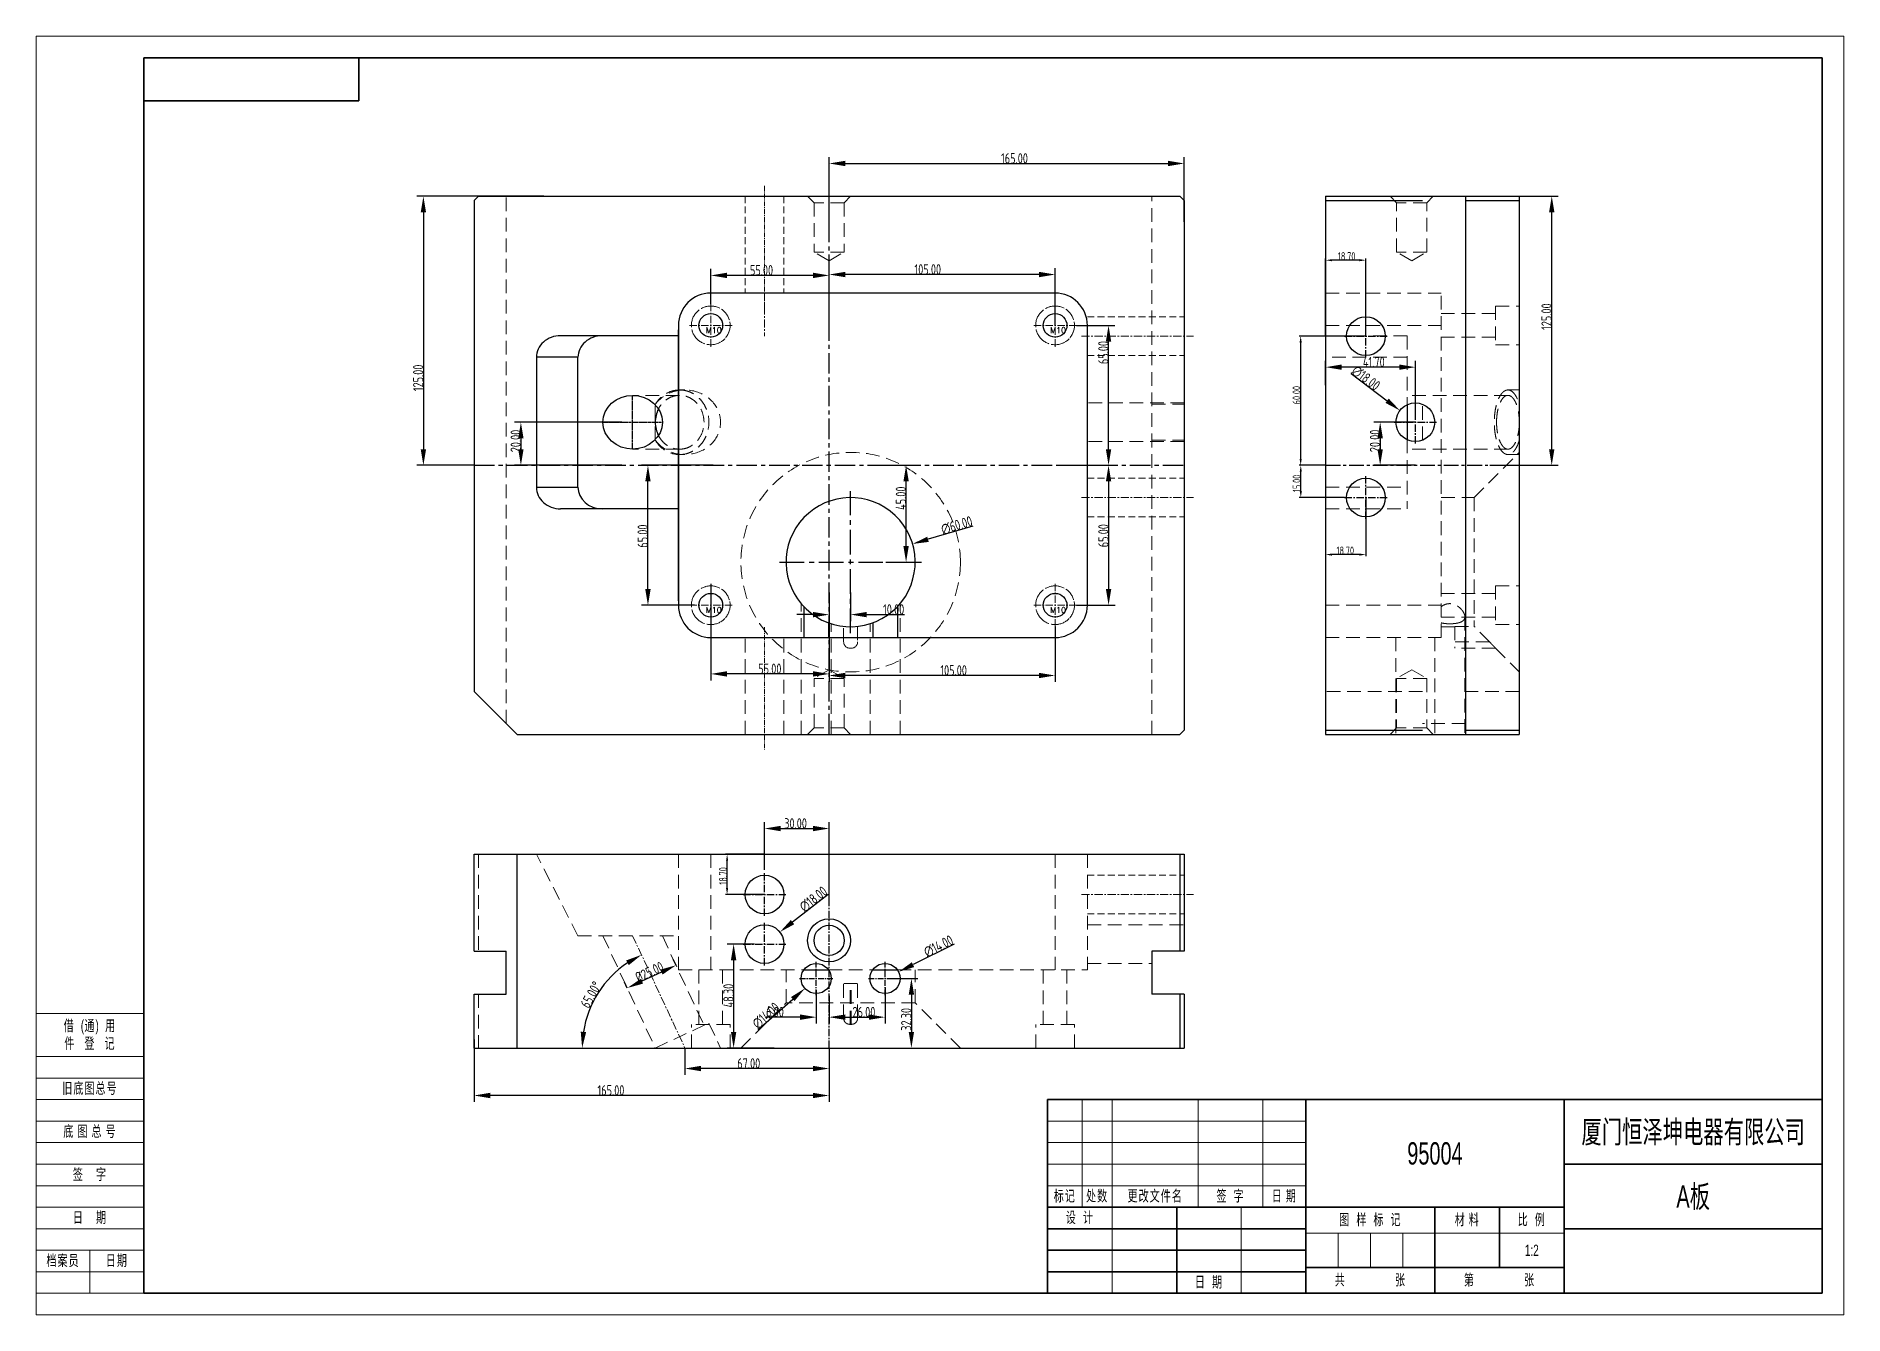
# Model space of a CAD drawing. Header units: millimetres. Extents: x 877 to 3677, y 1642 to 2236.
# Drawn here: x 877 to 1717, y 1642 to 2236 of the extents above; entities that cross this region are included whole.
import ezdxf
from ezdxf.enums import TextEntityAlignment as Align

# ---------------------------------------------------------------- set-up
doc = ezdxf.new("R2010")
doc.units = ezdxf.units.MM
doc.linetypes.add('CENTER', pattern=[0.6, 0.375, -0.075, 0.075, -0.075])
doc.linetypes.add('HIDDEN', pattern=[9.525, 6.35, -3.175])
doc.layers.get('Defpoints').update_dxf_attribs({"lineweight": 5})
for name, color, linetype, lineweight in [('cool', 153, 'HIDDEN', 9), ('DEFAULT_2', 8, 'HIDDEN', 18), ('dim', 82, 'Continuous', 9), ('screw', 33, 'Continuous', 13), ('文字层', 3, 'Continuous', 18), ('粗实线', 7, 'Continuous', 30), ('粗实线层', 7, 'Continuous', 35), ('细实线层', 7, 'Continuous', 18)]:
    doc.layers.add(name, color=color, linetype=linetype, lineweight=lineweight)
doc.styles.add('TXT', font='txt.shx', dxfattribs={"bigfont": 'gbcbig.shx'})
doc.styles.add('标准', font='FSGB2312.ttf', dxfattribs={"width": 0.667})
doc.styles.add('标注', font='isocp.shx', dxfattribs={"width": 0.8, "bigfont": 'hztxt.shx'})
doc.dimstyles.new('副本 a4', dxfattribs={"dimscale": 1.5, "dimtxt": 3.2, "dimasz": 5, "dimexe": 2, "dimexo": 0, "dimgap": 0, "dimtad": 1, "dimzin": 0, "dimdsep": 46, "dimtxsty": '标注', "dimcen": 0, "dimdle": 3, "dimclrd": 4, "dimclre": 4, "dimclrt": 6, "dimazin": 0, "dimtfac": 1, "dimtofl": 0, "dimtmove": 0, "dimatfit": 3, "dimfxl": 0, "dimtolj": 1, "dimarcsym": 0})

msp = doc.modelspace()

# ---------------------------------------------------------------- blocks, each defined once
blk = doc.blocks.new('*D401')
at = {"layer": 'Defpoints', "color": 0, "transparency": 16777216}
for p in [(1510.53, 2061.8), (1524.86, 2050.91)]:
    blk.add_point(p, dxfattribs=at)
at = {"layer": '粗实线', "color": 4, "lineweight": -2, "transparency": 16777216}
blk.add_line((1487.88, 2079.01), (1504.55, 2066.33), dxfattribs=at)
at = {"layer": '粗实线', "color": 4, "transparency": 16777216}
blk.add_solid([(1505.31, 2067.33), (1503.8, 2065.34), (1510.53, 2061.8)], dxfattribs=at)
at = {"layer": '粗实线', "color": 6, "transparency": 16777216, "insert": (1494.68, 2076.85), "char_height": 4.8, "attachment_point": 5, "rotation": 322.76815, "style": '标注'}
blk.add_mtext('\\A1;∅18.00', dxfattribs=at)
blk = doc.blocks.new('*D402')
at = {"layer": 'Defpoints', "color": 0, "transparency": 16777216}
for p in [(1517.69, 2056.35), (1501.35, 2036.35), (1517.69, 2036.35)]:
    blk.add_point(p, dxfattribs=at)
at = {"layer": '粗实线', "color": 4, "lineweight": -2, "transparency": 16777216}
for p, q in [((1517.69, 2056.35), (1498.35, 2056.35)), ((1501.35, 2048.85), (1501.35, 2043.85)), ((1517.69, 2036.35), (1498.35, 2036.35))]:
    blk.add_line(p, q, dxfattribs=at)
at = {"layer": '粗实线', "color": 4, "transparency": 16777216}
for points in [[(1500.1, 2048.85), (1502.6, 2048.85), (1501.35, 2056.35)], [(1500.1, 2043.85), (1502.6, 2043.85), (1501.35, 2036.35)]]:
    blk.add_solid(points, dxfattribs=at)
at = {"layer": '粗实线', "color": 6, "transparency": 16777216, "insert": (1498.95, 2047.69), "char_height": 4.8, "attachment_point": 5, "rotation": 90, "style": '标注'}
blk.add_mtext('\\A1;20.00', dxfattribs=at)
blk = doc.blocks.new('*D403')
at = {"layer": 'Defpoints', "color": 0, "transparency": 16777216}
for p in [(1475.99, 2081.94), (1475.99, 2073.62), (1517.69, 2058.91)]:
    blk.add_point(p, dxfattribs=at)
at = {"layer": '粗实线', "color": 4, "lineweight": -2, "transparency": 16777216}
for p, q in [((1475.99, 2073.62), (1475.99, 2084.94)), ((1517.69, 2058.91), (1517.69, 2084.94)), ((1510.19, 2081.94), (1483.49, 2081.94))]:
    blk.add_line(p, q, dxfattribs=at)
at = {"layer": '粗实线', "color": 4, "transparency": 16777216}
for points in [[(1483.49, 2083.19), (1483.49, 2080.69), (1475.99, 2081.94)], [(1510.19, 2083.19), (1510.19, 2080.69), (1517.69, 2081.94)]]:
    blk.add_solid(points, dxfattribs=at)
at = {"layer": '粗实线', "color": 6, "transparency": 16777216, "insert": (1498.39, 2084.34), "char_height": 4.8, "attachment_point": 5, "style": '标注'}
blk.add_mtext('\\A1;41.70', dxfattribs=at)
blk = doc.blocks.new('*D404')
at = {"layer": 'Defpoints', "color": 0, "transparency": 16777216}
for p in [(1557.86, 2161.35), (1581.07, 2161.35), (1552.25, 2036.35)]:
    blk.add_point(p, dxfattribs=at)
at = {"layer": '粗实线', "color": 4, "lineweight": -2, "transparency": 16777216}
for p, q in [((1557.86, 2161.35), (1584.07, 2161.35)), ((1581.07, 2043.85), (1581.07, 2153.85)), ((1552.25, 2036.35), (1584.07, 2036.35))]:
    blk.add_line(p, q, dxfattribs=at)
at = {"layer": '粗实线', "color": 4, "transparency": 16777216}
for points in [[(1579.82, 2153.85), (1582.32, 2153.85), (1581.07, 2161.35)], [(1579.82, 2043.85), (1582.32, 2043.85), (1581.07, 2036.35)]]:
    blk.add_solid(points, dxfattribs=at)
at = {"layer": '粗实线', "color": 6, "transparency": 16777216, "insert": (1578.67, 2105.41), "char_height": 4.8, "attachment_point": 5, "rotation": 90, "style": '标注'}
blk.add_mtext('\\A1;125.00', dxfattribs=at)
blk = doc.blocks.new('*D405')
at = {"layer": 'Defpoints', "color": 0, "transparency": 16777216}
for p in [(1174.15, 1804.1), (1151.49, 1793.53), (1151.49, 1793.53)]:
    blk.add_point(p, dxfattribs=at)
at = {"layer": '粗实线', "color": 4, "lineweight": -2, "transparency": 16777216}
for p, q in [((1174.15, 1804.1), (1172.88, 1806.82)), ((1167.35, 1800.93), (1158.29, 1796.7)), ((1151.49, 1793.53), (1150.22, 1796.25))]:
    blk.add_line(p, q, dxfattribs=at)
at = {"layer": '粗实线', "color": 4, "transparency": 16777216}
for points in [[(1157.76, 1797.83), (1158.81, 1795.57), (1151.49, 1793.53)], [(1166.82, 1802.06), (1167.88, 1799.79), (1174.15, 1804.1)]]:
    blk.add_solid(points, dxfattribs=at)
at = {"layer": '粗实线', "color": 6, "transparency": 16777216, "insert": (1161.8, 1800.99), "char_height": 4.8, "attachment_point": 5, "rotation": 25, "style": '标注'}
blk.add_mtext('\\A1;%%c25.00', dxfattribs=at)
blk = doc.blocks.new('*D406')
at = {"layer": 'Defpoints', "color": 0, "transparency": 16777216}
for p in [(1277.56, 1801.05), (1265.01, 1794.85)]:
    blk.add_point(p, dxfattribs=at)
at = {"layer": '粗实线', "color": 4, "lineweight": -2, "transparency": 16777216}
blk.add_line((1303.39, 1813.84), (1284.28, 1804.38), dxfattribs=at)
at = {"layer": '粗实线', "color": 4, "transparency": 16777216}
blk.add_solid([(1283.72, 1805.5), (1284.83, 1803.26), (1277.56, 1801.05)], dxfattribs=at)
at = {"layer": '粗实线', "color": 6, "transparency": 16777216, "insert": (1296.13, 1812.92), "char_height": 4.8, "attachment_point": 5, "rotation": 26.32151, "style": '标注'}
blk.add_mtext('\\A1;∅14.00', dxfattribs=at)
blk = doc.blocks.new('*D407')
at = {"layer": 'Defpoints', "color": 0, "transparency": 16777216}
for p in [(1244.55, 1802.57), (1234.02, 1793.34)]:
    blk.add_point(p, dxfattribs=at)
at = {"layer": '粗实线', "color": 4, "lineweight": -2, "transparency": 16777216}
blk.add_line((1212.34, 1774.33), (1228.38, 1788.39), dxfattribs=at)
at = {"layer": '粗实线', "color": 4, "transparency": 16777216}
blk.add_solid([(1227.56, 1789.33), (1229.2, 1787.45), (1234.02, 1793.34)], dxfattribs=at)
at = {"layer": '粗实线', "color": 6, "transparency": 16777216, "insert": (1215.96, 1780.69), "char_height": 4.8, "attachment_point": 5, "rotation": 41.24723, "style": '标注'}
blk.add_mtext('\\A1;∅14.00', dxfattribs=at)
blk = doc.blocks.new('*D408')
at = {"layer": 'Defpoints', "color": 0, "transparency": 16777216}
for p in [(1222.37, 1819.5), (1208.2, 1808.4)]:
    blk.add_point(p, dxfattribs=at)
at = {"layer": '粗实线', "color": 4, "lineweight": -2, "transparency": 16777216}
blk.add_line((1244.77, 1837.03), (1228.27, 1824.12), dxfattribs=at)
at = {"layer": '粗实线', "color": 4, "transparency": 16777216}
blk.add_solid([(1227.5, 1825.11), (1229.05, 1823.14), (1222.37, 1819.5)], dxfattribs=at)
at = {"layer": '粗实线', "color": 6, "transparency": 16777216, "insert": (1237.99, 1834.78), "char_height": 4.8, "attachment_point": 5, "rotation": 38.05437, "style": '标注'}
blk.add_mtext('\\A1;∅18.00', dxfattribs=at)
blk = doc.blocks.new('*D409')
at = {"layer": 'Defpoints', "color": 0, "transparency": 16777216}
for p in [(1210.68, 1813.95), (1200.9, 1765.65), (1219.73, 1765.65)]:
    blk.add_point(p, dxfattribs=at)
at = {"layer": '粗实线', "color": 4, "lineweight": -2, "transparency": 16777216}
for p, q in [((1210.68, 1813.95), (1197.9, 1813.95)), ((1200.9, 1806.45), (1200.9, 1773.15)), ((1219.73, 1765.65), (1197.9, 1765.65))]:
    blk.add_line(p, q, dxfattribs=at)
at = {"layer": '粗实线', "color": 4, "transparency": 16777216}
for points in [[(1199.65, 1806.45), (1202.15, 1806.45), (1200.9, 1813.95)], [(1199.65, 1773.15), (1202.15, 1773.15), (1200.9, 1765.65)]]:
    blk.add_solid(points, dxfattribs=at)
at = {"layer": '粗实线', "color": 6, "transparency": 16777216, "insert": (1198.5, 1790), "char_height": 4.8, "attachment_point": 5, "rotation": 90, "style": '标注'}
blk.add_mtext('\\A1;48.30', dxfattribs=at)
blk = doc.blocks.new('*D410')
at = {"layer": 'Defpoints', "color": 0, "transparency": 16777216}
for p in [(1245.28, 1867.62), (1215.28, 1848.38), (1245.28, 1833.18)]:
    blk.add_point(p, dxfattribs=at)
at = {"layer": '粗实线', "color": 4, "lineweight": -2, "transparency": 16777216}
for p, q in [((1215.28, 1848.38), (1215.28, 1870.62)), ((1222.78, 1867.62), (1237.78, 1867.62)), ((1245.28, 1833.18), (1245.28, 1870.62))]:
    blk.add_line(p, q, dxfattribs=at)
at = {"layer": '粗实线', "color": 4, "transparency": 16777216}
for points in [[(1222.78, 1868.87), (1222.78, 1866.37), (1215.28, 1867.62)], [(1237.78, 1868.87), (1237.78, 1866.37), (1245.28, 1867.62)]]:
    blk.add_solid(points, dxfattribs=at)
at = {"layer": '粗实线', "color": 6, "transparency": 16777216, "insert": (1229.69, 1870.02), "char_height": 4.8, "attachment_point": 5, "style": '标注'}
blk.add_mtext('\\A1;30.00', dxfattribs=at)
blk = doc.blocks.new('*D411')
at = {"layer": 'Defpoints', "color": 0, "transparency": 16777216}
for p in [(1239.28, 1792.57), (1245.28, 1789.83), (1239.28, 1779.99)]:
    blk.add_point(p, dxfattribs=at)
at = {"layer": '粗实线', "color": 4, "lineweight": -2, "transparency": 16777216}
for p, q in [((1239.28, 1792.57), (1239.28, 1776.99)), ((1245.28, 1789.83), (1245.28, 1776.99)), ((1231.78, 1779.99), (1215.99, 1779.99)), ((1252.78, 1779.99), (1260.28, 1779.99))]:
    blk.add_line(p, q, dxfattribs=at)
at = {"layer": '粗实线', "color": 4, "transparency": 16777216}
for points in [[(1231.78, 1781.24), (1231.78, 1778.74), (1239.28, 1779.99)], [(1252.78, 1781.24), (1252.78, 1778.74), (1245.28, 1779.99)]]:
    blk.add_solid(points, dxfattribs=at)
at = {"layer": '粗实线', "color": 6, "transparency": 16777216, "insert": (1220.13, 1782.39), "char_height": 4.8, "attachment_point": 5, "style": '标注'}
blk.add_mtext('\\A1;6.00', dxfattribs=at)
blk = doc.blocks.new('*D412')
at = {"layer": 'Defpoints', "color": 0, "transparency": 16777216}
for p in [(1245.28, 1789.83), (1271.28, 1793.84), (1271.28, 1779.99)]:
    blk.add_point(p, dxfattribs=at)
at = {"layer": '粗实线', "color": 4, "lineweight": -2, "transparency": 16777216}
for p, q in [((1245.28, 1789.83), (1245.28, 1776.99)), ((1271.28, 1793.84), (1271.28, 1776.99)), ((1252.78, 1779.99), (1263.78, 1779.99))]:
    blk.add_line(p, q, dxfattribs=at)
at = {"layer": '粗实线', "color": 4, "transparency": 16777216}
for points in [[(1252.78, 1781.24), (1252.78, 1778.74), (1245.28, 1779.99)], [(1263.78, 1781.24), (1263.78, 1778.74), (1271.28, 1779.99)]]:
    blk.add_solid(points, dxfattribs=at)
at = {"layer": '粗实线', "color": 6, "transparency": 16777216, "insert": (1261.46, 1782.39), "char_height": 4.8, "attachment_point": 5, "style": '标注'}
blk.add_mtext('\\A1;26.00', dxfattribs=at)
blk = doc.blocks.new('*D413')
at = {"layer": 'Defpoints', "color": 0, "transparency": 16777216}
for p in [(1274.31, 1797.95), (1274.31, 1765.65), (1283.52, 1765.65)]:
    blk.add_point(p, dxfattribs=at)
at = {"layer": '粗实线', "color": 4, "lineweight": -2, "transparency": 16777216}
for p, q in [((1274.31, 1797.95), (1286.52, 1797.95)), ((1283.52, 1790.45), (1283.52, 1773.15)), ((1274.31, 1765.65), (1286.52, 1765.65))]:
    blk.add_line(p, q, dxfattribs=at)
at = {"layer": '粗实线', "color": 4, "transparency": 16777216}
for points in [[(1282.27, 1790.45), (1284.77, 1790.45), (1283.52, 1797.95)], [(1282.27, 1773.15), (1284.77, 1773.15), (1283.52, 1765.65)]]:
    blk.add_solid(points, dxfattribs=at)
at = {"layer": '粗实线', "color": 6, "transparency": 16777216, "insert": (1281.12, 1778.96), "char_height": 4.8, "attachment_point": 5, "rotation": 90, "style": '标注'}
blk.add_mtext('\\A1;32.30', dxfattribs=at)
blk = doc.blocks.new('*D414')
at = {"layer": 'Defpoints', "color": 0, "transparency": 16777216}
for p in [(1178.28, 1765.65), (1245.28, 1765.65), (1178.28, 1756.13)]:
    blk.add_point(p, dxfattribs=at)
at = {"layer": '粗实线', "color": 4, "lineweight": -2, "transparency": 16777216}
for p, q in [((1178.28, 1765.65), (1178.28, 1753.13)), ((1245.28, 1765.65), (1245.28, 1753.13)), ((1237.78, 1756.13), (1185.78, 1756.13))]:
    blk.add_line(p, q, dxfattribs=at)
at = {"layer": '粗实线', "color": 4, "transparency": 16777216}
for points in [[(1185.78, 1757.38), (1185.78, 1754.88), (1178.28, 1756.13)], [(1237.78, 1757.38), (1237.78, 1754.88), (1245.28, 1756.13)]]:
    blk.add_solid(points, dxfattribs=at)
at = {"layer": '粗实线', "color": 6, "transparency": 16777216, "insert": (1207.94, 1758.53), "char_height": 4.8, "attachment_point": 5, "style": '标注'}
blk.add_mtext('\\A1;67.00', dxfattribs=at)
blk = doc.blocks.new('*D415')
at = {"layer": 'Defpoints', "color": 0, "transparency": 16777216}
for p in [(1080.28, 1769.54), (1245.28, 1765.65), (1080.28, 1743.6)]:
    blk.add_point(p, dxfattribs=at)
at = {"layer": '粗实线', "color": 4, "lineweight": -2, "transparency": 16777216}
for p, q in [((1080.28, 1769.54), (1080.28, 1740.6)), ((1245.28, 1765.65), (1245.28, 1740.6)), ((1237.78, 1743.6), (1087.78, 1743.6))]:
    blk.add_line(p, q, dxfattribs=at)
at = {"layer": '粗实线', "color": 4, "transparency": 16777216}
for points in [[(1087.78, 1744.85), (1087.78, 1742.35), (1080.28, 1743.6)], [(1237.78, 1744.85), (1237.78, 1742.35), (1245.28, 1743.6)]]:
    blk.add_solid(points, dxfattribs=at)
at = {"layer": '粗实线', "color": 6, "transparency": 16777216, "insert": (1143.9, 1746), "char_height": 4.8, "attachment_point": 5, "style": '标注'}
blk.add_mtext('\\A1;165.00', dxfattribs=at)
blk = doc.blocks.new('*D416')
at = {"layer": 'Defpoints', "color": 0, "transparency": 16777216}
for p in [(1153.99, 1817.75), (1143.54, 1798.43), (1080.28, 1765.65), (1178.28, 1765.65), (1410.28, 1765.65)]:
    blk.add_point(p, dxfattribs=at)
at = {"layer": '粗实线', "color": 4, "lineweight": -2, "transparency": 16777216}
blk.add_arc((1178.28, 1765.65), 47.76, 124.0061, 170.9939, dxfattribs=at)
at = {"layer": '粗实线', "color": 4, "transparency": 16777216}
for points in [[(1150.95, 1806.33), (1152.18, 1804.16), (1158.1, 1808.94)], [(1132.35, 1773.03), (1129.86, 1773.23), (1130.52, 1765.65)]]:
    blk.add_solid(points, dxfattribs=at)
at = {"layer": '粗实线', "color": 6, "transparency": 16777216, "insert": (1134.66, 1790.42), "char_height": 4.8, "attachment_point": 5, "rotation": 60.40607, "style": '标注'}
blk.add_mtext('\\A1;65.00°', dxfattribs=at)
blk = doc.blocks.new('screw_m10_i')
at = {"layer": 'screw', "color": 1, "linetype": 'CENTER', "ltscale": 9.144}
for p, q in [((0, -9.9), (0, 9.9)), ((-9.9, 0), (9.9, 0))]:
    blk.add_line(p, q, dxfattribs=at)
at = {"layer": 'screw', "color": 8, "linetype": 'HIDDEN', "ltscale": 0.36}
blk.add_circle((0, 0), 9, dxfattribs=at)
at = {"layer": 'screw', "color": 33}
blk.add_circle((0, 0), 5.5, dxfattribs=at)
at = {"layer": 'screw', "color": 6, "style": 'TXT'}
blk.add_text('M10', height=2.7, dxfattribs=at).set_placement((-2.34, -3.6))
blk = doc.blocks.new('*D417')
at = {"layer": 'Defpoints', "color": 0, "transparency": 16777216}
for p in [(1149.02, 2056.35), (1102.05, 2036.35), (1149.02, 2036.35)]:
    blk.add_point(p, dxfattribs=at)
at = {"layer": '粗实线', "color": 4, "lineweight": -2, "transparency": 16777216}
for p, q in [((1149.02, 2056.35), (1099.05, 2056.35)), ((1102.05, 2048.85), (1102.05, 2043.85)), ((1149.02, 2036.35), (1099.05, 2036.35))]:
    blk.add_line(p, q, dxfattribs=at)
at = {"layer": '粗实线', "color": 4, "transparency": 16777216}
for points in [[(1100.8, 2048.85), (1103.3, 2048.85), (1102.05, 2056.35)], [(1100.8, 2043.85), (1103.3, 2043.85), (1102.05, 2036.35)]]:
    blk.add_solid(points, dxfattribs=at)
at = {"layer": '粗实线', "color": 6, "transparency": 16777216, "insert": (1099.65, 2047.65), "char_height": 4.8, "attachment_point": 5, "rotation": 90, "style": '标注'}
blk.add_mtext('\\A1;20.00', dxfattribs=at)
blk = doc.blocks.new('*D418')
at = {"layer": 'Defpoints', "color": 0, "transparency": 16777216}
for p in [(1112.74, 2161.35), (1056.75, 2036.35), (1080.28, 2036.35)]:
    blk.add_point(p, dxfattribs=at)
at = {"layer": '粗实线', "color": 4, "lineweight": -2, "transparency": 16777216}
for p, q in [((1112.74, 2161.35), (1053.75, 2161.35)), ((1056.75, 2153.85), (1056.75, 2043.85)), ((1080.28, 2036.35), (1053.75, 2036.35))]:
    blk.add_line(p, q, dxfattribs=at)
at = {"layer": '粗实线', "color": 4, "transparency": 16777216}
for points in [[(1055.5, 2153.85), (1058, 2153.85), (1056.75, 2161.35)], [(1055.5, 2043.85), (1058, 2043.85), (1056.75, 2036.35)]]:
    blk.add_solid(points, dxfattribs=at)
at = {"layer": '粗实线', "color": 6, "transparency": 16777216, "insert": (1054.35, 2076.97), "char_height": 4.8, "attachment_point": 5, "rotation": 90, "style": '标注'}
blk.add_mtext('\\A1;125.00', dxfattribs=at)
blk = doc.blocks.new('*D419')
at = {"layer": 'Defpoints', "color": 0, "transparency": 16777216}
for p in [(1410.28, 2176.56), (1245.28, 2149.47), (1410.28, 2149.47)]:
    blk.add_point(p, dxfattribs=at)
at = {"layer": '粗实线', "color": 4, "lineweight": -2, "transparency": 16777216}
for p, q in [((1245.28, 2149.47), (1245.28, 2179.56)), ((1252.78, 2176.56), (1402.78, 2176.56)), ((1410.28, 2149.47), (1410.28, 2179.56))]:
    blk.add_line(p, q, dxfattribs=at)
at = {"layer": '粗实线', "color": 4, "transparency": 16777216}
for points in [[(1252.78, 2177.81), (1252.78, 2175.31), (1245.28, 2176.56)], [(1402.78, 2177.81), (1402.78, 2175.31), (1410.28, 2176.56)]]:
    blk.add_solid(points, dxfattribs=at)
at = {"layer": '粗实线', "color": 6, "transparency": 16777216, "insert": (1331.42, 2178.96), "char_height": 4.8, "attachment_point": 5, "style": '标注'}
blk.add_mtext('\\A1;165.00', dxfattribs=at)
blk = doc.blocks.new('*D420')
at = {"layer": 'Defpoints', "color": 0, "transparency": 16777216}
for p in [(1245.28, 2124.98), (1245.28, 2101.35), (1350.28, 2101.35)]:
    blk.add_point(p, dxfattribs=at)
at = {"layer": '粗实线', "color": 4, "lineweight": -2, "transparency": 16777216}
for p, q in [((1245.28, 2101.35), (1245.28, 2127.98)), ((1350.28, 2101.35), (1350.28, 2127.98)), ((1342.78, 2124.98), (1252.78, 2124.98))]:
    blk.add_line(p, q, dxfattribs=at)
at = {"layer": '粗实线', "color": 4, "transparency": 16777216}
for points in [[(1252.78, 2126.23), (1252.78, 2123.73), (1245.28, 2124.98)], [(1342.78, 2126.23), (1342.78, 2123.73), (1350.28, 2124.98)]]:
    blk.add_solid(points, dxfattribs=at)
at = {"layer": '粗实线', "color": 6, "transparency": 16777216, "insert": (1291.13, 2127.38), "char_height": 4.8, "attachment_point": 5, "style": '标注'}
blk.add_mtext('\\A1;105.00', dxfattribs=at)
blk = doc.blocks.new('*D421')
at = {"layer": 'Defpoints', "color": 0, "transparency": 16777216}
for p in [(1190.28, 2124.57), (1190.28, 2111.25), (1245.28, 2101.35)]:
    blk.add_point(p, dxfattribs=at)
at = {"layer": '粗实线', "color": 4, "lineweight": -2, "transparency": 16777216}
for p, q in [((1190.28, 2111.25), (1190.28, 2127.57)), ((1245.28, 2101.35), (1245.28, 2127.57)), ((1237.78, 2124.57), (1197.78, 2124.57))]:
    blk.add_line(p, q, dxfattribs=at)
at = {"layer": '粗实线', "color": 4, "transparency": 16777216}
for points in [[(1197.78, 2125.82), (1197.78, 2123.32), (1190.28, 2124.57)], [(1237.78, 2125.82), (1237.78, 2123.32), (1245.28, 2124.57)]]:
    blk.add_solid(points, dxfattribs=at)
at = {"layer": '粗实线', "color": 6, "transparency": 16777216, "insert": (1213.87, 2126.97), "char_height": 4.8, "attachment_point": 5, "style": '标注'}
blk.add_mtext('\\A1;55.00', dxfattribs=at)
blk = doc.blocks.new('*D422')
at = {"layer": 'Defpoints', "color": 0, "transparency": 16777216}
for p in [(1360.18, 2101.35), (1375.12, 2101.35), (1351.77, 2036.35)]:
    blk.add_point(p, dxfattribs=at)
at = {"layer": '粗实线', "color": 4, "lineweight": -2, "transparency": 16777216}
for p, q in [((1360.18, 2101.35), (1378.12, 2101.35)), ((1375.12, 2043.85), (1375.12, 2093.85)), ((1351.77, 2036.35), (1378.12, 2036.35))]:
    blk.add_line(p, q, dxfattribs=at)
at = {"layer": '粗实线', "color": 4, "transparency": 16777216}
for points in [[(1373.87, 2093.85), (1376.37, 2093.85), (1375.12, 2101.35)], [(1373.87, 2043.85), (1376.37, 2043.85), (1375.12, 2036.35)]]:
    blk.add_solid(points, dxfattribs=at)
at = {"layer": '粗实线', "color": 6, "transparency": 16777216, "insert": (1372.72, 2088.73), "char_height": 4.8, "attachment_point": 5, "rotation": 90, "style": '标注'}
blk.add_mtext('\\A1;65.00', dxfattribs=at)
blk = doc.blocks.new('*D423')
at = {"layer": 'Defpoints', "color": 0, "transparency": 16777216}
for p in [(1351.77, 2036.35), (1360.18, 1971.35), (1375.14, 1971.35)]:
    blk.add_point(p, dxfattribs=at)
at = {"layer": '粗实线', "color": 4, "lineweight": -2, "transparency": 16777216}
for p, q in [((1351.77, 2036.35), (1378.14, 2036.35)), ((1375.14, 2028.85), (1375.14, 1978.85)), ((1360.18, 1971.35), (1378.14, 1971.35))]:
    blk.add_line(p, q, dxfattribs=at)
at = {"layer": '粗实线', "color": 4, "transparency": 16777216}
for points in [[(1373.89, 2028.85), (1376.39, 2028.85), (1375.14, 2036.35)], [(1373.89, 1978.85), (1376.39, 1978.85), (1375.14, 1971.35)]]:
    blk.add_solid(points, dxfattribs=at)
at = {"layer": '粗实线', "color": 6, "transparency": 16777216, "insert": (1372.74, 2003.66), "char_height": 4.8, "attachment_point": 5, "rotation": 90, "style": '标注'}
blk.add_mtext('\\A1;65.00', dxfattribs=at)
blk = doc.blocks.new('*D424')
at = {"layer": 'Defpoints', "color": 0, "transparency": 16777216}
for p in [(1284.05, 1999.84), (1226.51, 1982.86)]:
    blk.add_point(p, dxfattribs=at)
at = {"layer": '粗实线', "color": 4, "lineweight": -2, "transparency": 16777216}
blk.add_line((1312.07, 2008.11), (1291.25, 2001.97), dxfattribs=at)
at = {"layer": '粗实线', "color": 4, "transparency": 16777216}
blk.add_solid([(1290.89, 2003.17), (1291.6, 2000.77), (1284.05, 1999.84)], dxfattribs=at)
at = {"layer": '粗实线', "color": 6, "transparency": 16777216, "insert": (1304.58, 2008.4), "char_height": 4.8, "attachment_point": 5, "rotation": 16.44474, "style": '标注'}
blk.add_mtext('\\A1;∅60.00', dxfattribs=at)
blk = doc.blocks.new('*D425')
at = {"layer": 'Defpoints', "color": 0, "transparency": 16777216}
for p in [(1271.62, 2036.35), (1281.05, 2036.35), (1271.62, 1991.35)]:
    blk.add_point(p, dxfattribs=at)
at = {"layer": '粗实线', "color": 4, "lineweight": -2, "transparency": 16777216}
for p, q in [((1271.62, 2036.35), (1284.05, 2036.35)), ((1281.05, 1998.85), (1281.05, 2028.85)), ((1271.62, 1991.35), (1284.05, 1991.35))]:
    blk.add_line(p, q, dxfattribs=at)
at = {"layer": '粗实线', "color": 4, "transparency": 16777216}
for points in [[(1279.8, 2028.85), (1282.3, 2028.85), (1281.05, 2036.35)], [(1279.8, 1998.85), (1282.3, 1998.85), (1281.05, 1991.35)]]:
    blk.add_solid(points, dxfattribs=at)
at = {"layer": '粗实线', "color": 6, "transparency": 16777216, "insert": (1278.65, 2021.07), "char_height": 4.8, "attachment_point": 5, "rotation": 90, "style": '标注'}
blk.add_mtext('\\A1;45.00', dxfattribs=at)
blk = doc.blocks.new('*D426')
at = {"layer": 'Defpoints', "color": 0, "transparency": 16777216}
for p in [(1245.28, 1977.22), (1255.28, 1977.22), (1245.28, 1966.99)]:
    blk.add_point(p, dxfattribs=at)
at = {"layer": '粗实线', "color": 4, "lineweight": -2, "transparency": 16777216}
for p, q in [((1245.28, 1977.22), (1245.28, 1963.99)), ((1255.28, 1977.22), (1255.28, 1963.99)), ((1237.78, 1966.99), (1230.28, 1966.99)), ((1262.78, 1966.99), (1280.27, 1966.99))]:
    blk.add_line(p, q, dxfattribs=at)
at = {"layer": '粗实线', "color": 4, "transparency": 16777216}
for points in [[(1237.78, 1968.24), (1237.78, 1965.74), (1245.28, 1966.99)], [(1262.78, 1968.24), (1262.78, 1965.74), (1255.28, 1966.99)]]:
    blk.add_solid(points, dxfattribs=at)
at = {"layer": '粗实线', "color": 6, "transparency": 16777216, "insert": (1275.28, 1969.39), "char_height": 4.8, "attachment_point": 5, "style": '标注'}
blk.add_mtext('\\A1;10.00', dxfattribs=at)
blk = doc.blocks.new('*D427')
at = {"layer": 'Defpoints', "color": 0, "transparency": 16777216}
for p in [(1245.28, 1977.22), (1350.28, 1961.45), (1245.28, 1938.71)]:
    blk.add_point(p, dxfattribs=at)
at = {"layer": '粗实线', "color": 4, "lineweight": -2, "transparency": 16777216}
for p, q in [((1245.28, 1977.22), (1245.28, 1935.71)), ((1350.28, 1961.45), (1350.28, 1935.71)), ((1342.78, 1938.71), (1252.78, 1938.71))]:
    blk.add_line(p, q, dxfattribs=at)
at = {"layer": '粗实线', "color": 4, "transparency": 16777216}
for points in [[(1252.78, 1939.96), (1252.78, 1937.46), (1245.28, 1938.71)], [(1342.78, 1939.96), (1342.78, 1937.46), (1350.28, 1938.71)]]:
    blk.add_solid(points, dxfattribs=at)
at = {"layer": '粗实线', "color": 6, "transparency": 16777216, "insert": (1303.14, 1941.11), "char_height": 4.8, "attachment_point": 5, "style": '标注'}
blk.add_mtext('\\A1;105.00', dxfattribs=at)
blk = doc.blocks.new('*D428')
at = {"layer": 'Defpoints', "color": 0, "transparency": 16777216}
for p in [(1190.28, 1981.25), (1245.28, 1977.22), (1190.28, 1939.44)]:
    blk.add_point(p, dxfattribs=at)
at = {"layer": '粗实线', "color": 4, "lineweight": -2, "transparency": 16777216}
for p, q in [((1190.28, 1981.25), (1190.28, 1936.44)), ((1245.28, 1977.22), (1245.28, 1936.44)), ((1237.78, 1939.44), (1197.78, 1939.44))]:
    blk.add_line(p, q, dxfattribs=at)
at = {"layer": '粗实线', "color": 4, "transparency": 16777216}
for points in [[(1197.78, 1940.69), (1197.78, 1938.19), (1190.28, 1939.44)], [(1237.78, 1940.69), (1237.78, 1938.19), (1245.28, 1939.44)]]:
    blk.add_solid(points, dxfattribs=at)
at = {"layer": '粗实线', "color": 6, "transparency": 16777216, "insert": (1217.73, 1941.84), "char_height": 4.8, "attachment_point": 5, "style": '标注'}
blk.add_mtext('\\A1;55.00', dxfattribs=at)
blk = doc.blocks.new('*D429')
at = {"layer": 'Defpoints', "color": 0, "transparency": 16777216}
for p in [(1161.09, 2036.35), (1191.45, 2036.35), (1182.69, 1971.35)]:
    blk.add_point(p, dxfattribs=at)
at = {"layer": '粗实线', "color": 4, "lineweight": -2, "transparency": 16777216}
for p, q in [((1191.45, 2036.35), (1158.09, 2036.35)), ((1161.09, 1978.85), (1161.09, 2028.85)), ((1182.69, 1971.35), (1158.09, 1971.35))]:
    blk.add_line(p, q, dxfattribs=at)
at = {"layer": '粗实线', "color": 4, "transparency": 16777216}
for points in [[(1159.84, 2028.85), (1162.34, 2028.85), (1161.09, 2036.35)], [(1159.84, 1978.85), (1162.34, 1978.85), (1161.09, 1971.35)]]:
    blk.add_solid(points, dxfattribs=at)
at = {"layer": '粗实线', "color": 6, "transparency": 16777216, "insert": (1158.69, 2003.47), "char_height": 4.8, "attachment_point": 5, "rotation": 90, "style": '标注'}
blk.add_mtext('\\A1;65.00', dxfattribs=at)
blk = doc.blocks.new('A3图框')
at = {"layer": '粗实线层'}
for p, q in [((-185, 143.5), (-185, -143.5)), ((205, 143.5), (-185, 143.5)), ((-135, 143.5), (-135, 133.5)), ((205, -143.5), (205, 143.5)), ((-135, 133.5), (-185, 133.5)), ((-185, -143.5), (205, -143.5))]:
    blk.add_line(p, q, dxfattribs=at)
at = {"layer": '细实线层'}
for p, q in [((-210, 148.5), (-210, -148.5)), ((210, 148.5), (-210, 148.5)), ((210, -148.5), (210, 148.5)), ((-210, -78.5), (-185, -78.5)), ((-210, -88.5), (-185, -88.5)), ((-210, -93.5), (-185, -93.5)), ((-210, -98.5), (-185, -98.5)), ((-210, -103.5), (-185, -103.5)), ((-210, -108.5), (-185, -108.5)), ((-210, -113.5), (-185, -113.5)), ((-210, -118.5), (-185, -118.5)), ((-210, -123.5), (-185, -123.5)), ((-210, -128.5), (-185, -128.5)), ((-210, -133.5), (-185, -133.5)), ((-197.5, -143.5), (-197.5, -133.5)), ((-210, -138.5), (-185, -138.5)), ((-210, -143.5), (-185, -143.5)), ((-210, -148.5), (210, -148.5))]:
    blk.add_line(p, q, dxfattribs=at)
at = {"layer": '文字层', "attachment_point": 5, "line_spacing_factor": 0.963108, "style": '标准'}
for s, insert, char_height, width in [('\\T1.1;借  (通)  用\\P件   登   记', (-197.5, -83.5), 2.5694, 48), ('\\T1.1;旧底图总号', (-197.5, -96), 2.5694, 48), ('\\T1.1;底 图 总 号', (-197.5, -106), 2.5694, 48), ('\\T1.1;签    字', (-197.5, -116), 2.5694, 48), ('\\T1.1;日    期', (-197.5, -126), 2.5694, 48), ('\\T1.1;档案员', (-203.75, -136), 2.569, 23), ('\\T1.1;日期', (-191.25, -136), 2.569, 23)]:
    blk.add_mtext(s, dxfattribs=dict(at, insert=insert, char_height=char_height, width=width))
at = {"layer": '文字层', "style": '标准', "width": 0.667}
blk.add_attdef('图纸编号', text='', height=5.19, rotation=180, dxfattribs=at).set_placement((-160, 138.5), align=Align.MIDDLE_CENTER)
for tag, p in [('登记', (-197.5, -91)), ('旧底图总号', (-197.5, -101)), ('底图总号', (-197.5, -111)), ('签字', (-197.5, -121)), ('签字日期', (-197.5, -131)), ('档案员', (-203.75, -141)), ('日期', (-191.25, -141))]:
    blk.add_attdef(tag, text='', height=2.6, dxfattribs=at).set_placement(p, align=Align.MIDDLE_CENTER)
blk = doc.blocks.new('A3标题栏')
at = {"layer": '粗实线层'}
for p, q in [((-180, 45), (-180, 0)), ((0, 45), (-180, 45)), ((-120, 45), (-120, 0)), ((-60, 45), (-60, 0)), ((0, 0), (0, 45)), ((0, 30), (-60, 30)), ((-180, 20), (-60, 20)), ((-150, 20), (-150, 0)), ((-90, 20), (-90, 0)), ((-75, 20), (-75, 6)), ((-180, 15), (-120, 15)), ((0, 15), (-60, 15)), ((-180, 10), (-120, 10)), ((-180, 5), (-120, 5)), ((-120, 6), (-60, 6)), ((-180, 0), (0, 0))]:
    blk.add_line(p, q, dxfattribs=at)
at = {"layer": '细实线层'}
for p, q in [((-172, 45), (-172, 20)), ((-165, 45), (-165, 0)), ((-145, 45), (-145, 20)), ((-130, 45), (-130, 20)), ((-180, 40), (-120, 40)), ((-180, 35), (-120, 35)), ((-180, 30), (-120, 30)), ((-180, 25), (-120, 25)), ((-135, 20), (-135, 0)), ((-120, 14), (-60, 14)), ((-112.5, 14), (-112.5, 6)), ((-105, 14), (-105, 6)), ((-97.5, 14), (-97.5, 6))]:
    blk.add_line(p, q, dxfattribs=at)
at = {"layer": '文字层', "attachment_point": 5, "line_spacing_factor": 0.963108, "style": '标准'}
for s, insert, char_height, width in [('\\T1.1;标记', (-176, 22.5), 2.569, 14), ('\\T1.1;处数', (-168.5, 22.5), 2.569, 12), ('\\T1.1;更改文件名', (-155, 22.5), 2.5694, 38), ('\\T1.1;签  字', (-137.5, 22.5), 2.569, 28), ('\\T1.1;日 期', (-125, 22.5), 2.569, 18), ('\\T1.1;设  计', (-172.5, 17.5), 2.569, 28), ('\\T1.1;图  样  标  记', (-105, 17), 2.5694, 58), ('{\\T1.1;材 料}', (-82.5, 17), 2.5694, 28), ('\\T1.1;比  例', (-67.5, 17), 2.569, 28), ('\\T1.1;日  期', (-142.5, 2.5), 2.569, 28), ('\\T1.1;共', (-112, 3), 2.569, 8), ('\\T1.1;张', (-98, 3), 2.569, 8), ('\\T1.1;第', (-82, 3), 2.569, 8), ('\\T1.1;张', (-68, 3), 2.569, 8)]:
    blk.add_mtext(s, dxfattribs=dict(at, insert=insert, char_height=char_height, width=width))
at = {"layer": '文字层', "style": '标准'}
for tag, height, width, p in [('标记D', 2.6, 0.667, (-176, 42.5)), ('处数D', 2.6, 0.620663, (-168.5, 42.5)), ('更改文件名D', 2.6, 0.667, (-155, 42.5)), ('更改签字D', 2.6, 0.667, (-137.5, 42.5)), ('更改日期D', 2.6, 0.512634, (-125, 42.5)), ('标记C', 2.6, 0.667, (-176, 37.5)), ('处数C', 2.6, 0.620663, (-168.5, 37.5)), ('更改文件名C', 2.6, 0.667, (-155, 37.5)), ('更改签字C', 2.6, 0.667, (-137.5, 37.5)), ('更改日期C', 2.6, 0.512634, (-125, 37.5)), ('单位名称', 5.19, 0.667, (-30, 37.5)), ('标记B', 2.6, 0.667, (-176, 32.5)), ('处数B', 2.6, 0.620663, (-168.5, 32.5)), ('更改文件名B', 2.6, 0.667, (-155, 32.5)), ('更改签字B', 2.6, 0.667, (-137.5, 32.5)), ('更改日期B', 2.6, 0.512634, (-125, 32.5)), ('模具编号', 5.19, 0.667, (-90, 32.5)), ('标记A', 2.6, 0.667, (-176, 27.5)), ('处数A', 2.6, 0.620663, (-168.5, 27.5)), ('更改文件名A', 2.6, 0.667, (-155, 27.5)), ('更改签字A', 2.6, 0.667, (-137.5, 27.5)), ('更改日期A', 2.6, 0.512634, (-125, 27.5)), ('图纸名称', 5.19, 0.667, (-30, 22.5)), ('设计', 2.6, 0.667, (-157.5, 17.5)), ('图样标记S', 2.6, 0.370235, (-116.25, 10)), ('图样标记A', 2.6, 0.370235, (-108.75, 10)), ('图样标记B', 2.6, 0.370235, (-101.25, 10)), ('图样标记C', 2.6, 0.370235, (-93.75, 10)), ('材料', 2.6, 0.667, (-82.5, 10)), ('图纸比例', 2.6, 0.667, (-67.5, 10)), ('图纸编号', 5.19, 0.667, (-30, 7.5)), ('页数', 2.6, 0.667, (-105, 3)), ('页码', 2.6, 0.667, (-75, 3)), ('设计日期', 2.6, 0.667, (-127.5, 2.5))]:
    blk.add_attdef(tag, text='', height=height, dxfattribs=dict(at, width=width)).set_placement(p, align=Align.MIDDLE_CENTER)
blk = doc.blocks.new('*D442')
at = {"layer": 'Defpoints', "color": 0, "transparency": 16777216}
for p in [(1464.46, 2036.35), (1475.99, 2036.35), (1484.79, 2021.35)]:
    blk.add_point(p, dxfattribs=at)
at = {"layer": 'dim', "color": 4, "linetype": 'Continuous', "lineweight": -2, "transparency": 16777216}
for p, q in [((1475.99, 2036.35), (1463.71, 2036.35)), ((1464.46, 2024.35), (1464.46, 2033.35)), ((1484.79, 2021.35), (1463.71, 2021.35))]:
    blk.add_line(p, q, dxfattribs=at)
at = {"layer": 'dim', "color": 4, "transparency": 16777216}
for points in [[(1463.96, 2033.35), (1464.96, 2033.35), (1464.46, 2036.35)], [(1463.96, 2024.35), (1464.96, 2024.35), (1464.46, 2021.35)]]:
    blk.add_solid(points, dxfattribs=at)
at = {"layer": 'dim', "color": 6, "transparency": 16777216, "insert": (1462.58, 2027.95), "char_height": 3.75, "attachment_point": 5, "rotation": 90, "style": '标注'}
blk.add_mtext('\\A1;15.00', dxfattribs=at)
blk = doc.blocks.new('*D445')
at = {"layer": 'Defpoints', "color": 0, "transparency": 16777216}
for p in [(1475.99, 2021.35), (1494.69, 2021.35), (1475.99, 1994.88)]:
    blk.add_point(p, dxfattribs=at)
at = {"layer": 'dim', "color": 4, "linetype": 'Continuous', "lineweight": -2, "transparency": 16777216}
for p, q in [((1475.99, 2021.35), (1475.99, 1994.13)), ((1494.69, 2021.35), (1494.69, 1994.13)), ((1491.69, 1994.88), (1478.99, 1994.88))]:
    blk.add_line(p, q, dxfattribs=at)
at = {"layer": 'dim', "color": 4, "transparency": 16777216}
for points in [[(1478.99, 1995.38), (1478.99, 1994.38), (1475.99, 1994.88)], [(1491.69, 1995.38), (1491.69, 1994.38), (1494.69, 1994.88)]]:
    blk.add_solid(points, dxfattribs=at)
at = {"layer": 'dim', "color": 6, "transparency": 16777216, "insert": (1485.13, 1996.75), "char_height": 3.75, "attachment_point": 5, "style": '标注'}
blk.add_mtext('\\A1;18.70', dxfattribs=at)
blk = doc.blocks.new('*D446')
at = {"layer": 'Defpoints', "color": 0, "transparency": 16777216}
for p in [(1475.99, 2131.63), (1475.99, 2096.55), (1494.69, 2096.55)]:
    blk.add_point(p, dxfattribs=at)
at = {"layer": 'dim', "color": 4, "linetype": 'Continuous', "lineweight": -2, "transparency": 16777216}
for p, q in [((1475.99, 2096.55), (1475.99, 2132.37)), ((1491.69, 2131.63), (1478.99, 2131.63)), ((1494.69, 2096.55), (1494.69, 2132.37))]:
    blk.add_line(p, q, dxfattribs=at)
at = {"layer": 'dim', "color": 4, "transparency": 16777216}
for points in [[(1478.99, 2132.13), (1478.99, 2131.13), (1475.99, 2131.63)], [(1491.69, 2132.13), (1491.69, 2131.13), (1494.69, 2131.63)]]:
    blk.add_solid(points, dxfattribs=at)
at = {"layer": 'dim', "color": 6, "transparency": 16777216, "insert": (1485.76, 2133.5), "char_height": 3.75, "attachment_point": 5, "style": '标注'}
blk.add_mtext('\\A1;18.70', dxfattribs=at)
blk = doc.blocks.new('*D447')
at = {"layer": 'Defpoints', "color": 0, "transparency": 16777216}
for p in [(1197.87, 1855.65), (1215.28, 1855.65), (1215.28, 1836.95)]:
    blk.add_point(p, dxfattribs=at)
at = {"layer": 'dim', "color": 4, "linetype": 'Continuous', "lineweight": -2, "transparency": 16777216}
for p, q in [((1215.28, 1855.65), (1197.12, 1855.65)), ((1197.87, 1839.95), (1197.87, 1852.65)), ((1215.28, 1836.95), (1197.12, 1836.95))]:
    blk.add_line(p, q, dxfattribs=at)
at = {"layer": 'dim', "color": 4, "transparency": 16777216}
for points in [[(1197.37, 1852.65), (1198.37, 1852.65), (1197.87, 1855.65)], [(1197.37, 1839.95), (1198.37, 1839.95), (1197.87, 1836.95)]]:
    blk.add_solid(points, dxfattribs=at)
at = {"layer": 'dim', "color": 6, "transparency": 16777216, "insert": (1196, 1845.61), "char_height": 3.75, "attachment_point": 5, "rotation": 90, "style": '标注'}
blk.add_mtext('\\A1;18.70', dxfattribs=at)
blk = doc.blocks.new('*D448')
at = {"layer": 'Defpoints', "color": 0, "transparency": 16777216}
for p in [(1464.4, 2096.35), (1494.69, 2096.35), (1475.99, 2036.35)]:
    blk.add_point(p, dxfattribs=at)
at = {"layer": 'dim', "color": 4, "linetype": 'Continuous', "lineweight": -2, "transparency": 16777216}
for p, q in [((1494.69, 2096.35), (1463.65, 2096.35)), ((1464.4, 2039.35), (1464.4, 2093.35)), ((1475.99, 2036.35), (1463.65, 2036.35))]:
    blk.add_line(p, q, dxfattribs=at)
at = {"layer": 'dim', "color": 4, "transparency": 16777216}
for points in [[(1463.9, 2093.35), (1464.9, 2093.35), (1464.4, 2096.35)], [(1463.9, 2039.35), (1464.9, 2039.35), (1464.4, 2036.35)]]:
    blk.add_solid(points, dxfattribs=at)
at = {"layer": 'dim', "color": 6, "transparency": 16777216, "insert": (1462.53, 2068.95), "char_height": 3.75, "attachment_point": 5, "rotation": 90, "style": '标注'}
blk.add_mtext('\\A1;60.00', dxfattribs=at)

# ---------------------------------------------------------------- dimensions: what is measured, and where the dimension line sits
at = {"layer": 'dim'}
for base, p1, p2, picture, middle in [((1475.992, 2131.625), (1494.692, 2096.551), (1475.992, 2096.551), '*D446', (1485.762, 2131.625)), ((1475.992, 1994.877), (1494.692, 2021.351), (1475.992, 2021.351), '*D445', (1485.126, 1994.877))]:
    dim = msp.add_linear_dim(base=base, p1=p1, p2=p2, dimstyle='副本 a4', override={"dimtxt": 2.5, "dimasz": 2, "dimexe": 0.49975}, dxfattribs=at)
    dim.commit()
    dim.dimension.update_dxf_attribs({"geometry": picture, "text_midpoint": middle, "dimtype": 160})
for base, p1, p2, picture, middle in [((1464.405, 2096.351), (1475.992, 2036.351), (1494.692, 2096.351), '*D448', (1464.405, 2068.948)), ((1464.457, 2036.351), (1484.792, 2021.351), (1475.992, 2036.351), '*D442', (1464.457, 2027.953)), ((1197.872, 1855.65), (1215.282, 1836.95), (1215.282, 1855.65), '*D447', (1197.872, 1845.61))]:
    dim = msp.add_linear_dim(base=base, p1=p1, p2=p2, angle=90, dimstyle='副本 a4', override={"dimtxt": 2.5, "dimasz": 2, "dimexe": 0.49975}, dxfattribs=at)
    dim.commit()
    dim.dimension.update_dxf_attribs({"geometry": picture, "text_midpoint": middle, "dimtype": 160})
at = {"layer": '粗实线'}
for base, p1, p2, picture, middle in [((1410.282, 2176.557), (1245.282, 2149.469), (1410.282, 2149.469), '*D419', (1331.418, 2176.557)), ((1190.282, 2124.574), (1245.282, 2101.351), (1190.282, 2111.251), '*D421', (1213.866, 2124.574)), ((1245.282, 2124.984), (1350.282, 2101.351), (1245.282, 2101.351), '*D420', (1291.127, 2124.984)), ((1475.992, 2081.937), (1517.692, 2058.907), (1475.992, 2073.619), '*D403', (1498.389, 2081.937)), ((1190.282, 1939.444), (1245.282, 1977.222), (1190.282, 1981.251), '*D428', (1217.726, 1939.444)), ((1245.282, 1966.989), (1255.282, 1977.222), (1245.282, 1977.222), '*D426', (1275.276, 1966.989)), ((1245.282, 1938.708), (1350.282, 1961.451), (1245.282, 1977.222), '*D427', (1303.142, 1938.708)), ((1245.282, 1867.621), (1215.282, 1848.382), (1245.282, 1833.179), '*D410', (1229.692, 1867.621)), ((1239.282, 1779.988), (1245.282, 1789.832), (1239.282, 1792.567), '*D411', (1220.134, 1779.988)), ((1271.282, 1779.988), (1245.282, 1789.832), (1271.282, 1793.843), '*D412', (1261.456, 1779.988)), ((1080.282, 1743.604), (1245.282, 1765.65), (1080.282, 1769.541), '*D415', (1143.905, 1743.604)), ((1178.282, 1756.132), (1245.282, 1765.65), (1178.282, 1765.65), '*D414', (1207.942, 1756.132))]:
    dim = msp.add_linear_dim(base=base, p1=p1, p2=p2, dimstyle='副本 a4', dxfattribs=at)
    dim.commit()
    dim.dimension.update_dxf_attribs({"geometry": picture, "text_midpoint": middle, "dimtype": 160})
for base, p1, p2, picture, middle in [((1056.75, 2036.351), (1112.742, 2161.351), (1080.282, 2036.351), '*D418', (1056.75, 2076.973)), ((1581.072, 2161.351), (1552.254, 2036.351), (1557.857, 2161.351), '*D404', (1581.072, 2105.406)), ((1375.125, 2101.351), (1351.771, 2036.351), (1360.182, 2101.351), '*D422', (1375.125, 2088.732)), ((1102.046, 2036.351), (1149.017, 2056.351), (1149.017, 2036.351), '*D417', (1102.046, 2047.652)), ((1501.348, 2036.351), (1517.692, 2056.351), (1517.692, 2036.351), '*D402', (1501.348, 2047.688)), ((1161.088, 2036.351), (1182.695, 1971.351), (1191.447, 2036.351), '*D429', (1161.088, 2003.468)), ((1281.048, 2036.351), (1271.625, 1991.351), (1271.625, 2036.351), '*D425', (1281.048, 2021.074)), ((1375.137, 1971.351), (1351.771, 2036.351), (1360.182, 1971.351), '*D423', (1375.137, 2003.66)), ((1200.901, 1765.65), (1210.682, 1813.95), (1219.725, 1765.65), '*D409', (1200.901, 1789.999)), ((1283.516, 1765.65), (1274.315, 1797.95), (1274.315, 1765.65), '*D413', (1283.516, 1778.957))]:
    dim = msp.add_linear_dim(base=base, p1=p1, p2=p2, angle=90, dimstyle='副本 a4', dxfattribs=at)
    dim.commit()
    dim.dimension.update_dxf_attribs({"geometry": picture, "text_midpoint": middle, "dimtype": 160})
for p1, p2, picture, middle in [((1524.857, 2050.906), (1510.526, 2061.797), '*D401', (1494.684, 2076.85)), ((1226.509, 1982.859), (1284.055, 1999.844), '*D424', (1304.577, 2008.404)), ((1208.195, 1808.403), (1222.369, 1819.498), '*D408', (1239.473, 1832.888)), ((1265.008, 1794.847), (1277.556, 1801.054), '*D406', (1296.134, 1812.922)), ((1244.545, 1802.566), (1234.019, 1793.335), '*D407', (1215.961, 1780.692))]:
    dim = msp.add_diameter_dim_2p(p1=p1, p2=p2, dimstyle='副本 a4', dxfattribs=at)
    dim.commit()
    dim.dimension.update_dxf_attribs({"geometry": picture, "text_midpoint": middle})
dim = msp.add_angular_dim_2l(base=(1143.54, 1798.428), line1=((1080.282, 1765.65), (1410.282, 1765.65)), line2=((1153.987, 1817.75), (1178.282, 1765.65)), dimstyle='副本 a4', dxfattribs=at)
dim.commit()
dim.dimension.update_dxf_attribs({"geometry": '*D416', "text_midpoint": (1136.75, 1789.238), "dimtype": 162})
dim = msp.add_linear_dim(base=(1151.489, 1793.531), p1=(1174.147, 1804.096), p2=(1151.489, 1793.531), angle=205, text='%%c<>', dimstyle='副本 a4', dxfattribs=at)
dim.commit()
dim.dimension.update_dxf_attribs({"geometry": '*D405', "text_midpoint": (1162.818, 1798.814), "dimtype": 161})

# ---------------------------------------------------------------- linework, layer by layer
at = {"color": 7, "linetype": 'Continuous'}
for p, q in [((1080.282, 2159.351), (1082.282, 2161.351)), ((1080.282, 2159.351), (1080.282, 1931.351)), ((1082.282, 2161.351), (1408.282, 2161.351)), ((1408.282, 2161.351), (1410.282, 2159.351)), ((1410.282, 2159.351), (1410.282, 1913.351)), ((1475.992, 2161.351), (1475.992, 1911.351)), ((1475.992, 2161.351), (1565.992, 2161.351)), ((1475.992, 2159.351), (1520.992, 2159.351)), ((1540.992, 2161.351), (1540.992, 1911.351)), ((1540.992, 2159.351), (1565.992, 2159.351)), ((1565.992, 2161.351), (1565.992, 1911.351)), ((1350.282, 2116.351), (1190.282, 2116.351)), ((1175.282, 2101.351), (1175.282, 1971.351)), ((1365.282, 1971.351), (1365.282, 2101.351)), ((1175.282, 2096.551), (1120.482, 2096.551)), ((1175.282, 1973.351), (1175.282, 2099.351)), ((1109.259, 2086.551), (1109.259, 2026.151)), ((1128.57, 2086.551), (1109.259, 2086.551)), ((1128.57, 2026.151), (1128.57, 2086.551)), ((1513.892, 2064.435), (1513.892, 2048.267)), ((1109.259, 2026.151), (1128.57, 2026.151)), ((1175.282, 2016.151), (1120.482, 2016.151)), ((1233.538, 1970.683), (1233.538, 1956.351)), ((1277.027, 1970.683), (1277.027, 1956.351)), ((1245.027, 1963.159), (1245.027, 1956.351)), ((1265.538, 1963.159), (1265.538, 1956.351)), ((1190.282, 1956.351), (1350.282, 1956.351)), ((1080.282, 1931.351), (1100.282, 1911.351)), ((1100.282, 1911.351), (1408.282, 1911.351)), ((1410.282, 1913.351), (1408.282, 1911.351)), ((1475.992, 1913.351), (1520.992, 1913.351)), ((1475.992, 1911.351), (1565.992, 1911.351)), ((1540.992, 1913.351), (1565.992, 1913.351)), ((1080.282, 1810.65), (1080.282, 1855.65)), ((1080.282, 1855.65), (1410.282, 1855.65)), ((1100.282, 1765.65), (1100.282, 1855.65)), ((1408.282, 1855.65), (1408.282, 1810.65)), ((1410.282, 1855.65), (1410.282, 1810.65)), ((1080.282, 1810.65), (1095.282, 1810.65)), ((1095.282, 1790.65), (1095.282, 1810.65)), ((1410.282, 1810.65), (1395.282, 1810.65)), ((1395.282, 1810.65), (1395.282, 1790.65)), ((1233.58, 1801.95), (1244.984, 1801.95)), ((1265.58, 1801.95), (1276.984, 1801.95)), ((1080.282, 1790.65), (1095.282, 1790.65)), ((1080.282, 1765.65), (1080.282, 1790.65)), ((1410.282, 1790.65), (1395.282, 1790.65)), ((1408.282, 1790.65), (1408.282, 1765.65)), ((1410.282, 1790.65), (1410.282, 1765.65)), ((1080.282, 1765.65), (1410.282, 1765.65))]:
    msp.add_line(p, q, dxfattribs=at)
at = {"color": 1, "linetype": 'CENTER', "ltscale": 25.4}
for p, q in [((1245.282, 1911.351), (1245.282, 2161.351)), ((1080.282, 2036.351), (1410.282, 2036.351))]:
    msp.add_line(p, q, dxfattribs=at)
at = {"color": 1, "linetype": 'CENTER', "ltscale": 9.144}
for p, q in [((1494.692, 2086.451), (1494.692, 2106.251)), ((1484.792, 2096.351), (1504.592, 2096.351)), ((1517.692, 2046.451), (1517.692, 2066.251)), ((1507.792, 2056.351), (1527.592, 2056.351)), ((1494.692, 2011.451), (1494.692, 2031.251)), ((1484.792, 2021.351), (1504.592, 2021.351)), ((1245.282, 1765.65), (1245.282, 1855.65)), ((1215.282, 1827.05), (1215.282, 1846.85)), ((1205.382, 1836.95), (1225.182, 1836.95)), ((1215.282, 1804.05), (1215.282, 1823.85)), ((1205.382, 1813.95), (1225.182, 1813.95))]:
    msp.add_line(p, q, dxfattribs=at)
at = {"color": 1, "linetype": 'CENTER', "ltscale": 2.54}
for p, q in [((1153.987, 2043.851), (1153.987, 2068.851)), ((1140.195, 2056.351), (1167.78, 2056.351))]:
    msp.add_line(p, q, dxfattribs=at)
at = {"color": 1, "linetype": 'CENTER', "ltscale": 18.288}
msp.add_line((1475.992, 2036.351), (1565.992, 2036.351), dxfattribs=at)
at = {"color": 1, "linetype": 'CENTER', "ltscale": 30.48}
for p, q in [((1255.282, 1958.351), (1255.282, 2024.351)), ((1222.282, 1991.351), (1288.282, 1991.351))]:
    msp.add_line(p, q, dxfattribs=at)
at = {"color": 1, "linetype": 'CENTER', "ltscale": 7.112}
for p, q in [((1231.582, 1797.95), (1246.982, 1797.95)), ((1239.282, 1790.25), (1239.282, 1805.65)), ((1263.582, 1797.95), (1278.982, 1797.95)), ((1271.282, 1790.25), (1271.282, 1805.65))]:
    msp.add_line(p, q, dxfattribs=at)
at = {"color": 7, "linetype": 'Continuous'}
for centre, radius in [((1190.282, 2101.351), 5.5), ((1350.282, 2101.351), 5.5), ((1494.692, 2096.351), 9), ((1517.692, 2056.351), 9), ((1494.692, 2021.351), 9), ((1190.282, 1971.351), 5.5), ((1350.282, 1971.351), 5.5), ((1215.282, 1836.95), 9), ((1215.282, 1813.95), 9), ((1245.282, 1815.65), 10), ((1245.282, 1815.65), 7), ((1239.282, 1797.95), 7), ((1271.282, 1797.95), 7)]:
    msp.add_circle(centre, radius, dxfattribs=at)
for centre, radius, start, end in [((1190.282, 2101.351), 15, 90, 180), ((1350.282, 2101.351), 15, 0, 90), ((1255.282, 1991.351), 30, 316.453772, 316.332274), ((1190.282, 1971.351), 15, 180, 270), ((1350.282, 1971.351), 15, 270, 0)]:
    msp.add_arc(centre, radius, start, end, dxfattribs=at)
for centre, major_axis, start_param, end_param in [((1120.482, 2086.551), (11.223, 0), 1.5707963, 3.1415927), ((1139.793, 2086.551), (11.223, 0), 1.5707963, 3.1415927), ((1120.482, 2026.151), (11.223, 0), -3.1415927, -1.5707963), ((1139.793, 2026.151), (-11.223, 0), 0, 1.5707963)]:
    msp.add_ellipse(centre, major_axis=major_axis, ratio=0.8910065, start_param=start_param, end_param=end_param, dxfattribs=at)
msp.add_ellipse((1153.987, 2056.351), major_axis=(13.792, 0), ratio=0.9063078, dxfattribs=at)
for points, knots in [([(1165.932, 2062.453), (1165.458, 2061.52), (1164.733, 2059.521), (1164.49, 2057.409), (1164.49, 2056.351)], [0, 0, 0, 0, 0.4971934, 1, 1, 1, 1]), ([(1164.49, 2056.351), (1164.49, 2055.293), (1164.733, 2053.182), (1165.458, 2051.182), (1165.932, 2050.249)], [0, 0, 0, 0, 0.5028066, 1, 1, 1, 1])]:
    msp.add_open_spline(points, degree=3, knots=knots, dxfattribs=at)
at = {"layer": 'cool', "linetype": 'HIDDEN', "ltscale": 0.5}
for p, q in [((1206.282, 2161.351), (1206.282, 2116.351)), ((1224.282, 2161.351), (1224.282, 2116.351)), ((1365.282, 2105.351), (1410.282, 2105.351)), ((1365.282, 2087.351), (1410.282, 2087.351)), ((1365.282, 2030.351), (1410.282, 2030.351)), ((1365.282, 2012.351), (1410.282, 2012.351)), ((1365.282, 1845.95), (1410.282, 1845.95)), ((1365.282, 1827.95), (1410.282, 1827.95))]:
    msp.add_line(p, q, dxfattribs=at)
at = {"layer": 'cool', "color": 1, "linetype": 'CENTER', "ltscale": 6}
for p, q in [((1215.282, 2166.177), (1215.282, 2109.332)), ((1215.282, 1961.177), (1215.282, 1904.332))]:
    msp.add_line(p, q, dxfattribs=at)
at = {"layer": 'cool', "color": 1, "linetype": 'CENTER', "ltscale": 10.16}
for p, q in [((1215.282, 2116.351), (1215.282, 2096.351)), ((1362.505, 2096.351), (1414.601, 2096.351)), ((1362.505, 2021.351), (1414.601, 2021.351)), ((1362.505, 1836.95), (1414.601, 1836.95))]:
    msp.add_line(p, q, dxfattribs=at)
at = {"layer": 'DEFAULT_2', "color": 8, "linetype": 'HIDDEN'}
for p, q in [((1095.282, 1916.351), (1095.282, 2161.351)), ((1235.282, 2161.351), (1238.282, 2158.351)), ((1255.282, 2161.351), (1252.282, 2158.351)), ((1395.282, 1911.351), (1395.282, 2161.351)), ((1508.992, 2158.351), (1505.992, 2161.351)), ((1522.992, 2158.351), (1525.992, 2161.351)), ((1238.282, 2158.351), (1238.282, 2135.393)), ((1252.282, 2158.351), (1238.282, 2158.351)), ((1252.282, 2158.351), (1252.282, 2135.393)), ((1508.992, 2135.393), (1508.992, 2158.351)), ((1522.992, 2158.351), (1508.992, 2158.351)), ((1522.992, 2135.393), (1522.992, 2158.351)), ((1252.282, 2135.393), (1238.282, 2135.393)), ((1245.282, 2131.351), (1238.282, 2135.393)), ((1245.282, 2131.351), (1252.282, 2135.393)), ((1522.992, 2135.393), (1508.992, 2135.393)), ((1515.992, 2131.351), (1508.992, 2135.393)), ((1515.992, 2131.351), (1522.992, 2135.393)), ((1475.992, 2116.351), (1529.692, 2116.351)), ((1529.692, 1956.351), (1529.692, 2116.351)), ((1554.992, 2110.351), (1565.992, 2110.351)), ((1554.992, 2110.35), (1554.992, 2092.353)), ((1475.992, 2101.351), (1529.692, 2101.351)), ((1554.992, 2106.851), (1529.692, 2106.851)), ((1513.892, 2096.551), (1475.992, 2096.551)), ((1513.892, 2096.551), (1513.892, 2064.435)), ((1554.992, 2095.851), (1529.692, 2095.851)), ((1554.992, 2092.351), (1565.992, 2092.351)), ((1513.892, 2086.551), (1475.992, 2086.551)), ((1175.819, 2068.851), (1153.987, 2068.851)), ((1175.819, 2071.351), (1178.282, 2071.351)), ((1560.709, 2068.851), (1513.892, 2068.851)), ((1560.709, 2071.351), (1565.992, 2071.351)), ((1164.49, 2048.06), (1164.49, 2064.643)), ((1410.282, 2065.351), (1365.282, 2065.351)), ((1395.282, 2064.724), (1410.282, 2064.724)), ((1520.992, 2047.978), (1520.992, 2064.724)), ((1175.819, 2043.851), (1153.987, 2043.851)), ((1175.819, 2041.351), (1178.282, 2041.351)), ((1410.282, 2047.351), (1365.282, 2047.351)), ((1395.282, 2047.978), (1410.282, 2047.978)), ((1513.892, 2048.267), (1513.892, 2016.151)), ((1560.709, 2043.851), (1513.892, 2043.851)), ((1544.992, 2021.351), (1565.992, 2042.351)), ((1560.709, 2041.351), (1565.992, 2041.351)), ((1475.992, 2026.151), (1513.892, 2026.151)), ((1475.992, 2016.151), (1513.892, 2016.151)), ((1529.692, 2021.351), (1544.992, 2021.351)), ((1544.992, 2021.351), (1544.992, 1961.528)), ((1554.992, 1976.851), (1529.692, 1976.851)), ((1554.992, 1980.351), (1565.992, 1980.351)), ((1554.992, 1980.35), (1554.992, 1962.353)), ((1232.282, 1911.351), (1232.282, 1972.09)), ((1278.282, 1911.351), (1278.282, 1972.09)), ((1475.992, 1971.351), (1529.692, 1971.351)), ((1554.992, 1965.851), (1529.692, 1965.851)), ((1540.692, 1965.974), (1540.692, 1911.351)), ((1246.282, 1911.351), (1246.282, 1962.733)), ((1252.032, 1954.351), (1252.032, 1961.528)), ((1258.532, 1961.528), (1258.532, 1954.351)), ((1264.282, 1911.351), (1264.282, 1962.733)), ((1529.692, 1961.351), (1535.992, 1961.351)), ((1535.992, 1961.528), (1544.992, 1961.528)), ((1535.992, 1961.528), (1535.992, 1951.351)), ((1554.992, 1962.351), (1565.992, 1962.351)), ((1206.282, 1911.351), (1206.282, 1956.351)), ((1224.282, 1911.351), (1224.282, 1956.351)), ((1255.532, 1951.351), (1255.032, 1951.351)), ((1475.992, 1956.351), (1529.692, 1956.351)), ((1508.692, 1956.351), (1508.692, 1911.351)), ((1526.692, 1956.351), (1526.692, 1911.351)), ((1552.134, 1954.351), (1535.992, 1954.351)), ((1554.993, 1951.351), (1535.992, 1951.351)), ((1554.992, 1951.351), (1565.992, 1940.351)), ((1245.282, 1941.351), (1238.282, 1937.31)), ((1245.282, 1941.351), (1252.282, 1937.31)), ((1515.992, 1941.351), (1508.992, 1937.31)), ((1515.992, 1941.351), (1522.992, 1937.31)), ((1252.282, 1937.31), (1238.282, 1937.31)), ((1238.282, 1914.351), (1238.282, 1937.31)), ((1252.282, 1914.351), (1252.282, 1937.31)), ((1522.992, 1937.31), (1508.992, 1937.31)), ((1508.992, 1937.31), (1508.992, 1914.351)), ((1522.992, 1937.31), (1522.992, 1914.351)), ((1520.992, 1931.351), (1475.992, 1931.351)), ((1565.992, 1931.351), (1540.992, 1931.351)), ((1540.992, 1916.351), (1520.992, 1916.351)), ((1235.282, 1911.351), (1238.282, 1914.351)), ((1252.282, 1914.351), (1238.282, 1914.351)), ((1255.282, 1911.351), (1252.282, 1914.351)), ((1508.992, 1914.351), (1505.992, 1911.351)), ((1522.992, 1914.351), (1508.992, 1914.351)), ((1522.992, 1914.351), (1525.992, 1911.351)), ((1082.282, 1855.65), (1082.282, 1810.65)), ((1128.57, 1817.75), (1109.259, 1855.65)), ((1175.282, 1855.65), (1175.282, 1801.95)), ((1190.282, 1855.65), (1190.282, 1801.95)), ((1350.282, 1855.65), (1350.282, 1801.95)), ((1365.282, 1855.65), (1365.282, 1801.95)), ((1365.282, 1822.95), (1410.282, 1822.95)), ((1128.57, 1817.75), (1175.282, 1817.75)), ((1140.195, 1817.75), (1164.49, 1765.65)), ((1167.78, 1817.75), (1187.148, 1776.216)), ((1175.282, 1801.95), (1233.58, 1801.95)), ((1184.782, 1801.95), (1184.782, 1776.65)), ((1195.782, 1801.95), (1195.782, 1776.65)), ((1225.282, 1786.65), (1225.282, 1801.95)), ((1244.984, 1801.95), (1265.58, 1801.95)), ((1276.984, 1801.95), (1365.282, 1801.95)), ((1285.282, 1786.65), (1285.282, 1801.95)), ((1344.782, 1801.95), (1344.782, 1776.65)), ((1355.782, 1801.95), (1355.782, 1776.65)), ((1365.282, 1804.95), (1395.282, 1804.95)), ((1082.282, 1790.65), (1082.282, 1765.65)), ((1258.532, 1795.65), (1252.032, 1795.65)), ((1252.032, 1779.508), (1252.032, 1795.65)), ((1255.032, 1776.65), (1255.032, 1795.65)), ((1255.532, 1776.65), (1255.532, 1795.65)), ((1258.532, 1779.508), (1258.532, 1795.65)), ((1204.282, 1765.65), (1225.282, 1786.65)), ((1285.282, 1786.65), (1225.282, 1786.65)), ((1306.282, 1765.65), (1285.282, 1786.65)), ((1164.49, 1765.65), (1189.413, 1777.272)), ((1199.282, 1776.65), (1181.282, 1776.65)), ((1181.282, 1765.65), (1181.282, 1776.65)), ((1189.413, 1777.272), (1194.833, 1765.65)), ((1199.282, 1765.65), (1199.282, 1776.65)), ((1359.282, 1776.65), (1341.282, 1776.65)), ((1341.282, 1765.65), (1341.282, 1776.65)), ((1359.282, 1765.65), (1359.282, 1776.65))]:
    msp.add_line(p, q, dxfattribs=at)
at = {"layer": 'DEFAULT_2', "color": 1, "linetype": 'CENTER', "ltscale": 10.496732}
msp.add_line((1153.987, 1817.75), (1178.282, 1765.65), dxfattribs=at)
at = {"layer": 'DEFAULT_2', "color": 8, "linetype": 'HIDDEN'}
for centre, radius in [((1190.282, 2101.351), 9), ((1350.282, 2101.351), 9), ((1255.282, 1991.351), 51), ((1190.282, 1971.351), 9), ((1350.282, 1971.351), 9)]:
    msp.add_circle(centre, radius, dxfattribs=at)
for centre, radius, start, end in [((1175.819, 2058.558), 10.293, 90.00015, 92.993877), ((1175.819, 2054.145), 10.293, 267.006123, 269.99985), ((1534.701, 1963.847), 8.475, 123.973673, 126.232508), ((1533.29, 1979.365), 16.616, 261.82962, 264.387826), ((1533.536, 1981.895), 19.158, 264.39688, 266.228335), ((1533.688, 1984.472), 21.739, 266.275229, 270.010153), ((1533.972, 1980.52), 17.777, 274.868522, 276.583634), ((1255.032, 1954.351), 3, 180, 270), ((1255.532, 1954.351), 3, 270, 0), ((1255.282, 1736.649), 40.002, 89.641917, 90.358083)]:
    msp.add_arc(centre, radius, start, end, dxfattribs=at)
msp.add_ellipse((1178.282, 2056.351), major_axis=(-16.551, 0), ratio=0.9063078, start_param=6.8688709, end_param=11.9806851, dxfattribs=at)
for points, knots in [([(1175.819, 2071.351), (1174.704, 2071.351), (1172.448, 2071.042), (1169.293, 2069.684), (1166.541, 2067.523), (1165.098, 2065.655), (1164.49, 2064.643)], [0, 0, 0, 0, 0.2435791, 0.490188, 0.7420232, 1, 1, 1, 1]), ([(1175.281, 2068.837), (1174.325, 2068.787), (1172.403, 2068.412), (1169.765, 2067.075), (1167.521, 2065.058), (1166.392, 2063.362), (1165.932, 2062.453)], [0, 0, 0, 0, 0.2428045, 0.4893017, 0.7415257, 1, 1, 1, 1]), ([(1175.819, 2041.351), (1176.708, 2041.351), (1178.5, 2041.546), (1181.073, 2042.412), (1183.441, 2043.814), (1185.512, 2045.696), (1187.208, 2047.986), (1188.89, 2051.469), (1189.764, 2056.351), (1188.89, 2061.234), (1187.208, 2064.717), (1185.512, 2067.006), (1183.441, 2068.888), (1181.073, 2070.291), (1178.5, 2071.156), (1176.708, 2071.351), (1175.819, 2071.351)], [0, 0, 0, 0, 0.0595169, 0.1195141, 0.1803884, 0.2423899, 0.3055887, 0.3698743, 0.5, 0.6301257, 0.6944113, 0.7576101, 0.8196116, 0.8804859, 0.9404831, 1, 1, 1, 1]), ([(1187.148, 2056.351), (1187.148, 2057.972), (1186.578, 2061.201), (1184.486, 2064.695), (1182.171, 2066.799), (1180.197, 2067.968), (1178.053, 2068.688), (1176.56, 2068.851), (1175.819, 2068.851)], [0, 0, 0, 0, 0.2605585, 0.5146739, 0.638817, 0.7607036, 0.8808329, 1, 1, 1, 1]), ([(1560.709, 2041.351), (1560.501, 2041.351), (1560.073, 2041.402), (1559.448, 2041.626), (1558.839, 2041.994), (1558.018, 2042.699), (1557.076, 2043.943), (1556.139, 2045.82), (1555.371, 2048.087), (1554.8, 2050.662), (1554.449, 2053.452), (1554.33, 2056.351), (1554.449, 2059.25), (1554.8, 2062.04), (1555.371, 2064.616), (1556.139, 2066.883), (1557.076, 2068.759), (1558.018, 2070.003), (1558.839, 2070.709), (1559.448, 2071.076), (1560.073, 2071.3), (1560.501, 2071.351), (1560.709, 2071.351)], [0, 0, 0, 0, 0.0179319, 0.0366264, 0.0567366, 0.0787355, 0.1293914, 0.1895403, 0.2585067, 0.3347182, 0.4160406, 0.5, 0.5839594, 0.6652818, 0.7414933, 0.8104597, 0.8706086, 0.9212645, 0.9432634, 0.9633736, 0.9820681, 1, 1, 1, 1]), ([(1555.426, 2056.351), (1555.426, 2057.165), (1555.492, 2058.767), (1555.785, 2061.092), (1556.261, 2063.238), (1556.901, 2065.127), (1557.683, 2066.692), (1558.581, 2067.881), (1559.457, 2068.55), (1560.179, 2068.809), (1560.535, 2068.851), (1560.709, 2068.851)], [0, 0, 0, 0, 0.1679373, 0.3306771, 0.4831225, 0.6211044, 0.7414376, 0.8427773, 0.9267243, 0.9641266, 1, 1, 1, 1]), ([(1560.709, 2071.351), (1560.971, 2071.351), (1561.516, 2071.269), (1562.299, 2070.912), (1563.047, 2070.334), (1563.754, 2069.55), (1564.413, 2068.571), (1565.252, 2066.954), (1565.724, 2065.598), (1565.992, 2064.643)], [0, 0, 0, 0, 0.0868376, 0.1793665, 0.2820474, 0.3976329, 0.5274151, 0.6716412, 1, 1, 1, 1]), ([(1560.709, 2068.851), (1560.883, 2068.851), (1561.239, 2068.809), (1561.961, 2068.55), (1562.837, 2067.881), (1563.735, 2066.692), (1564.517, 2065.127), (1565.157, 2063.238), (1565.633, 2061.092), (1565.926, 2058.767), (1565.992, 2057.165), (1565.992, 2056.351)], [0, 0, 0, 0, 0.0358734, 0.0732757, 0.1572227, 0.2585624, 0.3788956, 0.5168775, 0.6693229, 0.8320627, 1, 1, 1, 1]), ([(1165.932, 2050.249), (1166.392, 2049.34), (1167.521, 2047.645), (1169.765, 2045.627), (1172.403, 2044.291), (1174.325, 2043.915), (1175.281, 2043.865)], [0, 0, 0, 0, 0.2584743, 0.5106982, 0.7571955, 1, 1, 1, 1]), ([(1175.819, 2043.851), (1176.56, 2043.851), (1178.053, 2044.014), (1180.197, 2044.735), (1182.171, 2045.904), (1184.486, 2048.008), (1186.578, 2051.502), (1187.148, 2054.731), (1187.148, 2056.351)], [0, 0, 0, 0, 0.1191671, 0.2392964, 0.361183, 0.4853261, 0.7394415, 1, 1, 1, 1]), ([(1560.709, 2043.851), (1560.535, 2043.851), (1560.179, 2043.893), (1559.457, 2044.153), (1558.581, 2044.821), (1557.683, 2046.011), (1556.901, 2047.575), (1556.261, 2049.464), (1555.785, 2051.611), (1555.492, 2053.935), (1555.426, 2055.538), (1555.426, 2056.351)], [0, 0, 0, 0, 0.0358734, 0.0732757, 0.1572227, 0.2585624, 0.3788956, 0.5168775, 0.6693229, 0.8320627, 1, 1, 1, 1]), ([(1565.992, 2056.351), (1565.992, 2055.538), (1565.926, 2053.935), (1565.633, 2051.611), (1565.157, 2049.464), (1564.517, 2047.575), (1563.735, 2046.011), (1562.837, 2044.821), (1561.961, 2044.153), (1561.239, 2043.893), (1560.883, 2043.851), (1560.709, 2043.851)], [0, 0, 0, 0, 0.1679373, 0.3306771, 0.4831225, 0.6211044, 0.7414376, 0.8427773, 0.9267243, 0.9641266, 1, 1, 1, 1]), ([(1164.49, 2048.06), (1165.098, 2047.048), (1166.541, 2045.179), (1169.293, 2043.019), (1172.448, 2041.661), (1174.704, 2041.351), (1175.819, 2041.351)], [0, 0, 0, 0, 0.2579768, 0.509812, 0.7564209, 1, 1, 1, 1]), ([(1565.992, 2048.06), (1565.724, 2047.105), (1565.252, 2045.749), (1564.413, 2044.131), (1563.754, 2043.152), (1563.047, 2042.368), (1562.299, 2041.791), (1561.516, 2041.434), (1560.971, 2041.351), (1560.709, 2041.351)], [0, 0, 0, 0, 0.3283588, 0.4725849, 0.6023671, 0.7179526, 0.8206335, 0.9131624, 1, 1, 1, 1]), ([(1533.692, 1972.09), (1533.315, 1972.09), (1532.569, 1972.017), (1531.185, 1971.618), (1530.248, 1971.091), (1529.692, 1970.683)], [0, 0, 0, 0, 0.2624517, 0.5188954, 1, 1, 1, 1]), ([(1540.692, 1965.974), (1540.692, 1966.599), (1540.366, 1967.588), (1539.631, 1968.778), (1538.846, 1969.715), (1537.86, 1970.602), (1536.663, 1971.38), (1535.255, 1971.947), (1534.219, 1972.09), (1533.692, 1972.09)], [0, 0, 0, 0, 0.1866966, 0.2971234, 0.4184642, 0.5501694, 0.6918092, 0.8426588, 1, 1, 1, 1]), ([(1533.692, 1962.733), (1534.173, 1962.733), (1535.115, 1962.763), (1536.474, 1962.901), (1537.709, 1963.138), (1538.772, 1963.481), (1539.63, 1963.938), (1540.256, 1964.52), (1540.623, 1965.219), (1540.692, 1965.724), (1540.692, 1965.974)], [0, 0, 0, 0, 0.170032, 0.3329552, 0.4823076, 0.6138866, 0.7265213, 0.8233271, 0.9115713, 1, 1, 1, 1]), ([(1540.692, 1965.974), (1540.692, 1965.939), (1540.689, 1965.801), (1540.676, 1965.663), (1540.659, 1965.561)], [0, 0, 0, 0, 0.2533963, 1, 1, 1, 1]), ([(1529.692, 1963.159), (1530.312, 1963.001), (1531.645, 1962.794), (1532.989, 1962.733), (1533.692, 1962.733)], [0, 0, 0, 0, 0.4765787, 1, 1, 1, 1]), ([(1530.929, 1962.918), (1530.821, 1962.934), (1530.406, 1962.998), (1529.993, 1963.082), (1529.692, 1963.159)], [0, 0, 0, 0, 0.2597273, 1, 1, 1, 1]), ([(1535.481, 1962.807), (1535.334, 1962.795), (1534.739, 1962.751), (1534.141, 1962.733), (1533.692, 1962.733)], [0, 0, 0, 0, 0.2466607, 1, 1, 1, 1]), ([(1537.146, 1963.036), (1537.055, 1963.018), (1536.678, 1962.947), (1536.299, 1962.894), (1536.01, 1962.86)], [0, 0, 0, 0, 0.2425342, 1, 1, 1, 1]), ([(1537.722, 1963.166), (1537.675, 1963.154), (1537.484, 1963.107), (1537.292, 1963.065), (1537.146, 1963.036)], [0, 0, 0, 0, 0.2447195, 1, 1, 1, 1]), ([(1538.591, 1963.441), (1538.523, 1963.415), (1538.238, 1963.31), (1537.946, 1963.224), (1537.722, 1963.166)], [0, 0, 0, 0, 0.2394511, 1, 1, 1, 1]), ([(1539.119, 1963.676), (1539.078, 1963.655), (1538.905, 1963.569), (1538.727, 1963.493), (1538.591, 1963.441)], [0, 0, 0, 0, 0.2416915, 1, 1, 1, 1]), ([(1539.726, 1964.058), (1539.681, 1964.023), (1539.488, 1963.881), (1539.281, 1963.759), (1539.119, 1963.676)], [0, 0, 0, 0, 0.2387389, 1, 1, 1, 1]), ([(1540.102, 1964.405), (1540.074, 1964.374), (1539.957, 1964.25), (1539.828, 1964.137), (1539.726, 1964.058)], [0, 0, 0, 0, 0.2424722, 1, 1, 1, 1]), ([(1540.452, 1964.915), (1540.429, 1964.87), (1540.33, 1964.689), (1540.206, 1964.521), (1540.102, 1964.405)], [0, 0, 0, 0, 0.2446114, 1, 1, 1, 1]), ([(1552.134, 1954.351), (1552.3, 1954.185), (1552.628, 1953.854), (1553.109, 1953.36), (1553.57, 1952.881), (1553.935, 1952.495), (1554.208, 1952.206), (1554.392, 1952.008), (1554.559, 1951.829), (1554.703, 1951.672), (1554.808, 1951.558), (1554.877, 1951.481), (1554.918, 1951.436), (1554.948, 1951.402), (1554.975, 1951.374), (1554.981, 1951.363), (1554.995, 1951.351), (1554.993, 1951.351)], [0, 0, 0, 0, 0.1698664, 0.3374274, 0.4992921, 0.6511901, 0.7217477, 0.7873218, 0.8467677, 0.8987605, 0.9416165, 0.9590787, 0.9736226, 0.9851076, 0.9934121, 0.9984147, 1, 1, 1, 1]), ([(1252.032, 1779.508), (1252.032, 1779.177), (1252.148, 1778.489), (1252.716, 1777.544), (1253.715, 1776.823), (1254.579, 1776.647), (1255.032, 1776.65)], [0, 0, 0, 0, 0.2166957, 0.4449545, 0.7035434, 1, 1, 1, 1]), ([(1255.532, 1776.65), (1255.986, 1776.647), (1256.849, 1776.823), (1257.848, 1777.544), (1258.416, 1778.489), (1258.532, 1779.177), (1258.532, 1779.508)], [0, 0, 0, 0, 0.2964911, 0.5550405, 0.7832997, 1, 1, 1, 1])]:
    msp.add_open_spline(points, degree=3, knots=knots, dxfattribs=at)
for points in [[(1540.659, 1965.561), (1540.623, 1965.338), (1540.553, 1965.117), (1540.452, 1964.915)], [(1552.134, 1954.351), (1549.752, 1956.742), (1547.371, 1959.134), (1544.992, 1961.528)]]:
    msp.add_open_spline(points, degree=3, dxfattribs=at)

# ---------------------------------------------------------------- block references
at = {"xscale": 2, "yscale": 2, "zscale": 2}
msp.add_blockref('A3图框', (1296.805, 1938.708), dxfattribs=at)
msp.add_blockref('A3标题栏', (1706.805, 1651.708), dxfattribs=at).add_auto_attribs({'图纸名称': 'A板', '模具编号': '95004', '图纸比例': '1:2', '单位名称': '厦门恒泽坤电器有限公司'})
at = {"layer": 'screw'}
for p in [(1190.282, 2101.351), (1350.282, 2101.351), (1190.282, 1971.351), (1350.282, 1971.351)]:
    msp.add_blockref('screw_m10_i', p, dxfattribs=at)

msp.set_redraw_order([(e.dxf.handle, doc.entitydb.next_handle()) for e in msp.query("TEXT MTEXT ATTDEF DIMENSION ARC_DIMENSION")])  # texts and dimensions are drawn at this point

doc.saveas('drawing.dxf')
